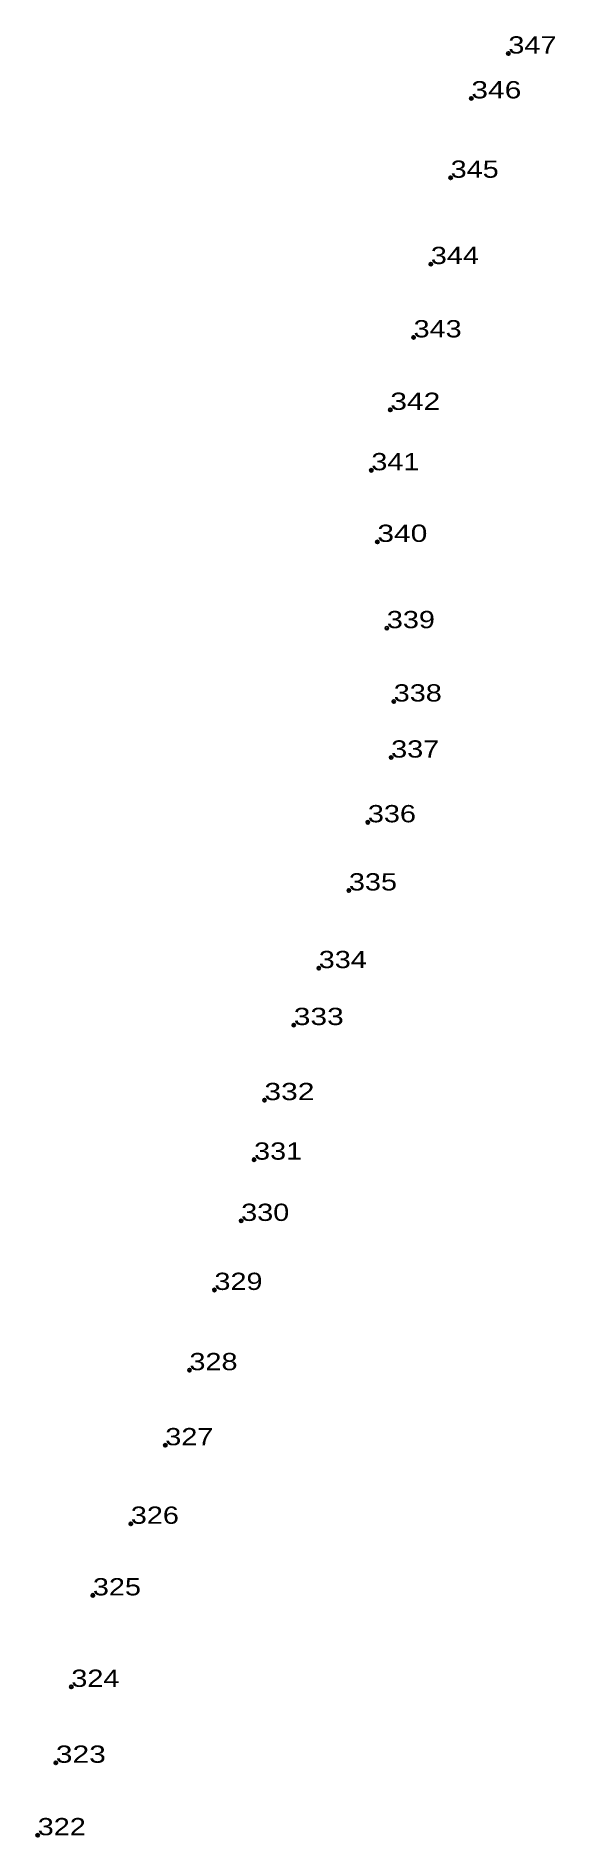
# Model space of a CAD drawing. Header units: metres. Extents: x 545293 to 553149, y 1818298 to 1839666.
# Drawn here: x 551691.15 to 551697.17, y 1818347.69 to 1818368.56 of the extents above; entities that cross this region are included whole.
import ezdxf

# ---------------------------------------------------------------- set-up
doc = ezdxf.new("R2010")
doc.units = ezdxf.units.M
doc.header["$LTSCALE"] = 0.08
doc.header["$PDMODE"] = 32
doc.header["$PDSIZE"] = 0.04
doc.layers.add('12', color=7, linetype='Continuous', lineweight=13)
doc.layers.add('7', color=7, linetype='Continuous')

msp = doc.modelspace()

# ---------------------------------------------------------------- texts
at = {"layer": '12'}
for s, width, p in [('347', 1.25, (551696.63, 1818368.36)), ('346', 1.3, (551696.2, 1818367.84)), ('345', 1.25, (551695.96, 1818366.92)), ('344', 1.25, (551695.73, 1818365.92)), ('343', 1.25, (551695.53, 1818365.07)), ('342', 1.3, (551695.26, 1818364.23)), ('341', 1.25, (551695.04, 1818363.53)), ('340', 1.3, (551695.11, 1818362.7)), ('339', 1.25, (551695.22, 1818361.7)), ('338', 1.25, (551695.3, 1818360.85)), ('337', 1.25, (551695.27, 1818360.2)), ('336', 1.25, (551695, 1818359.45)), ('335', 1.25, (551694.78, 1818358.66)), ('334', 1.25, (551694.43, 1818357.76)), ('333', 1.3, (551694.14, 1818357.1)), ('332', 1.3, (551693.8, 1818356.23)), ('331', 1.25, (551693.68, 1818355.54)), ('330', 1.25, (551693.53, 1818354.83)), ('329', 1.25, (551693.22, 1818354.03)), ('328', 1.25, (551692.93, 1818353.1)), ('327', 1.25, (551692.65, 1818352.23)), ('326', 1.25, (551692.25, 1818351.32)), ('325', 1.25, (551691.81, 1818350.49)), ('324', 1.25, (551691.56, 1818349.43)), ('323', 1.3, (551691.38, 1818348.55)), ('322', 1.25, (551691.17, 1818347.71))]:
    msp.add_text(s, height=0.2, dxfattribs=dict(at, width=width)).set_placement(p)

# ---------------------------------------------------------------- linework, layer by layer
at = {"layer": '7'}
for p in [(551696.63, 1818368.36), (551696.2, 1818367.84), (551695.96, 1818366.92), (551695.73, 1818365.92), (551695.53, 1818365.07), (551695.26, 1818364.23), (551695.04, 1818363.53), (551695.11, 1818362.7), (551695.22, 1818361.7), (551695.3, 1818360.85), (551695.27, 1818360.2), (551695, 1818359.45), (551694.78, 1818358.66), (551694.43, 1818357.76), (551694.14, 1818357.1), (551693.8, 1818356.23), (551693.68, 1818355.54), (551693.53, 1818354.83), (551693.22, 1818354.03), (551692.93, 1818353.1), (551692.65, 1818352.23), (551692.25, 1818351.32), (551691.81, 1818350.49), (551691.56, 1818349.43), (551691.38, 1818348.55), (551691.17, 1818347.71)]:
    msp.add_point(p, dxfattribs=at)

msp.set_redraw_order([(e.dxf.handle, doc.entitydb.next_handle()) for e in msp.query("TEXT MTEXT ATTDEF DIMENSION ARC_DIMENSION")])  # texts and dimensions are drawn at this point

doc.saveas('drawing.dxf')
